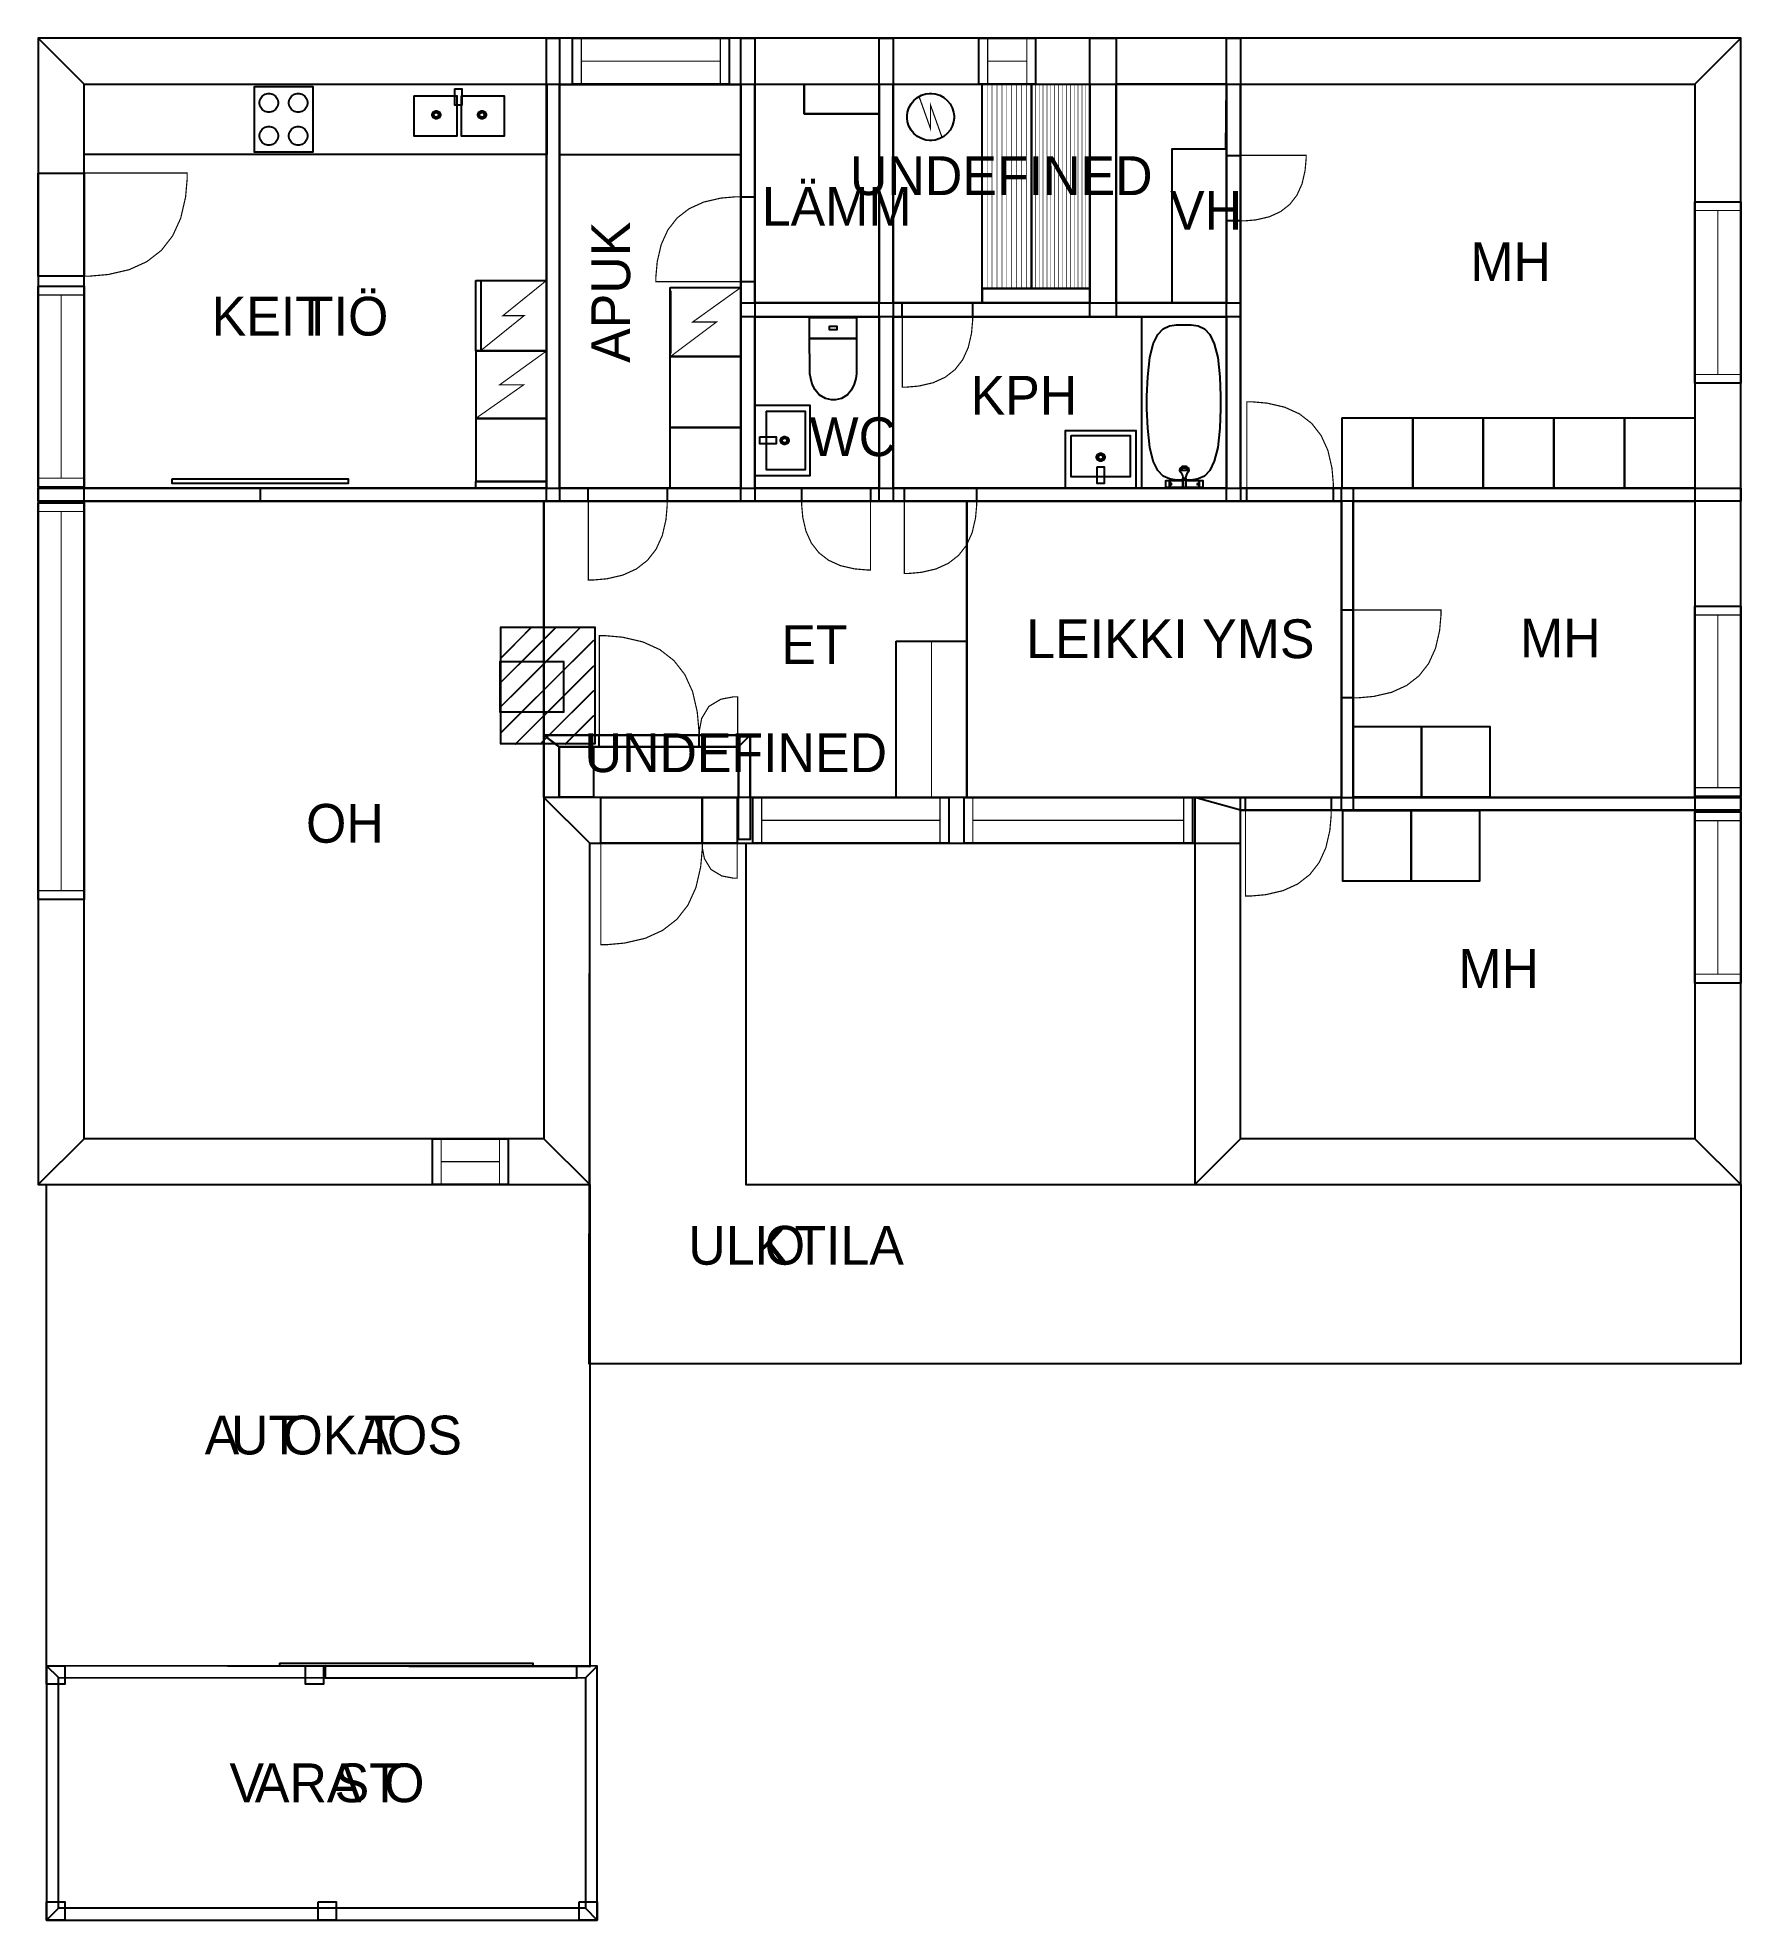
# Model space of a CAD drawing. Extents: x 1.1 to 16.2, y 0 to 16.7.
import ezdxf

# ---------------------------------------------------------------- set-up
doc = ezdxf.new("R2010")
doc.units = 0
doc.layers.get('0').update_dxf_attribs({"linetype": 'CONTINUOUS'})

msp = doc.modelspace()

# ---------------------------------------------------------------- texts
at = {"color": 0}
for s, p in [('UNDEFINED', (8.25717, 15.2993)), ('LÄMM', (7.47558, 15.0276)), ('VH', (11.0936, 14.9921)), ('MH', (13.7542, 14.5372)), ('KEIT', (2.6004, 14.0542)), ('TIÖ', (3.40068, 14.0542)), ('KPH', (9.32619, 13.3535)), ('WC', (7.89965, 12.9858)), ('LEIKKI YMS', (9.81918, 11.1955)), ('MH', (14.1949, 11.2028)), ('ET', (7.64892, 11.1438)), ('UNDEFINED', (5.90472, 10.185)), ('OH', (3.43683, 9.5596)), ('MH', (13.6489, 8.27299)), ('ULK', (6.82447, 5.82011)), ('O', (7.50207, 5.82011)), ('TILA', (7.76439, 5.82011)), ('A', (2.53917, 4.13847)), ('UT', (2.77243, 4.13847)), ('OKA', (3.22756, 4.13847)), ('T', (3.95097, 4.13847)), ('OS', (4.15453, 4.13847)), ('V', (2.75849, 1.05641)), ('ARA', (2.9835, 1.05641)), ('ST', (3.69071, 1.05641)), ('O', (4.12889, 1.05641))]:
    msp.add_text(s, height=0.34375, dxfattribs=at).set_placement(p)
msp.add_text('APUK', height=0.34375, rotation=90, dxfattribs=at).set_placement((6.30925, 13.8123))

# ---------------------------------------------------------------- linework, layer by layer
at = {"color": 0}
for points, const_width in [([(1.47032, 16.2829), (15.7449, 16.2829), (16.1511, 16.6892), (1.06407, 16.6892), (1.47032, 16.2829)], 0.00208), ([(1.47032, 6.93664), (1.47032, 16.2829), (1.06407, 16.6892), (1.06407, 6.53039), (1.47032, 6.93664)], 0.00208), ([(5.56928, 16.6892), (5.68386, 16.6892), (5.68386, 12.5866), (5.56928, 12.5866), (5.56928, 16.6892)], 0.00208), ([(5.79844, 16.6892), (7.18625, 16.6892), (7.18625, 16.2829), (5.79844, 16.2829), (5.79844, 16.6892)], 0.01042), ([(5.79844, 16.6892), (7.18625, 16.6892), (7.18625, 16.2829), (5.79844, 16.2829), (5.79844, 16.6892)], 0.01042), ([(7.29021, 16.6892), (7.41521, 16.6892), (7.41521, 12.5866), (7.29021, 12.5866), (7.29021, 16.6892)], 0.00208), ([(8.51594, 16.6892), (8.64094, 16.6892), (8.64094, 12.5866), (8.51594, 12.5866), (8.51594, 16.6892)], 0.00208), ([(9.40001, 16.6892), (9.9024, 16.6892), (9.9024, 16.2829), (9.40001, 16.2829), (9.40001, 16.6892)], 0.01042), ([(9.40001, 16.6892), (9.9024, 16.6892), (9.9024, 16.2829), (9.40001, 16.2829), (9.40001, 16.6892)], 0.01042), ([(10.3821, 16.6892), (10.6164, 16.6892), (10.6164, 14.22), (10.3821, 14.22), (10.3821, 16.6892)], 0.00208), ([(11.5934, 16.6892), (11.7184, 16.6892), (11.7184, 12.5866), (11.5934, 12.5866), (11.5934, 16.6892)], 0.00208), ([(15.7449, 16.2829), (15.7449, 6.93664), (16.1511, 6.53039), (16.1511, 16.6892), (15.7449, 16.2829)], 0.00208), ([(1.47037, 16.2828), (5.57232, 16.2828), (5.57232, 15.6578), (1.47037, 15.6578), (1.47037, 16.2828)], 0.01042), ([(2.97954, 16.2619), (3.4974, 16.2619), (3.4974, 15.6786), (2.97954, 15.6786), (2.97954, 16.2619)], 0.01042), ([(3.19069, 16.1161), (3.19069, 16.1079), (3.18414, 16.0836), (3.16629, 16.0571), (3.13976, 16.0393), (3.11546, 16.0328), (3.10736, 16.0328), (3.09924, 16.0328), (3.07488, 16.0393), (3.04839, 16.0571), (3.03054, 16.0836), (3.02403, 16.1079), (3.02403, 16.1161), (3.02403, 16.1242), (3.03054, 16.1485), (3.04839, 16.175), (3.07488, 16.1929), (3.09924, 16.1994), (3.10736, 16.1994), (3.11546, 16.1994), (3.13976, 16.1929), (3.16629, 16.175), (3.18414, 16.1485), (3.19069, 16.1242), (3.19069, 16.1161)], 0.01042), ([(3.45074, 16.1161), (3.45074, 16.1079), (3.44417, 16.0836), (3.42632, 16.0571), (3.39979, 16.0393), (3.37549, 16.0328), (3.3674, 16.0328), (3.35926, 16.0328), (3.33496, 16.0393), (3.30849, 16.0571), (3.29058, 16.0836), (3.28407, 16.1079), (3.28407, 16.1161), (3.28407, 16.1242), (3.29058, 16.1485), (3.30849, 16.175), (3.33496, 16.1929), (3.35926, 16.1994), (3.3674, 16.1994), (3.37549, 16.1994), (3.39979, 16.1929), (3.42632, 16.175), (3.44417, 16.1485), (3.45074, 16.1242), (3.45074, 16.1161)], 0.01042), ([(4.39578, 16.1796), (4.77419, 16.1796), (4.77419, 15.8221), (4.39578, 15.8221), (4.39578, 16.1796)], 0.01042), ([(4.75435, 16.2415), (4.81685, 16.2415), (4.81685, 16.0957), (4.75435, 16.0957), (4.75435, 16.2415)], 0.01042), ([(5.68392, 16.2803), (7.2889, 16.2803), (7.2889, 15.6553), (5.68392, 15.6553), (5.68392, 16.2803)], 0.01042), ([(7.85086, 16.2829), (8.51594, 16.2829), (8.51594, 16.0181), (7.85086, 16.0181), (7.85086, 16.2829)], 0.00208), ([(8.9714, 16.1997), (8.98188, 16.1997), (9.01335, 16.1954), (9.05246, 16.1833), (9.08789, 16.1642), (9.11871, 16.1386), (9.14415, 16.1079), (9.16336, 16.0724), (9.17546, 16.0333), (9.17974, 16.0018), (9.17974, 15.9914), (9.17974, 15.9808), (9.17546, 15.9494), (9.16336, 15.9103), (9.14415, 15.8749), (9.11871, 15.844), (9.08789, 15.8186), (9.05246, 15.7993), (9.01335, 15.7872), (8.98188, 15.7831), (8.9714, 15.7831), (8.96089, 15.7831), (8.92942, 15.7872), (8.89031, 15.7993), (8.85488, 15.8186), (8.82406, 15.844), (8.79861, 15.8749), (8.7794, 15.9103), (8.76731, 15.9494), (8.76307, 15.9808), (8.76307, 15.9914), (8.76307, 16.0018), (8.76731, 16.0333), (8.7794, 16.0724), (8.79861, 16.1079), (8.82406, 16.1386), (8.85488, 16.1642), (8.89031, 16.1833), (8.92942, 16.1954), (8.96089, 16.1997), (8.9714, 16.1997)], 0.01042), ([(9.42985, 16.2813), (9.42985, 14.47), (9.86475, 14.47), (9.86475, 16.2813), (9.42985, 16.2813)], 0.01042), ([(9.86475, 16.2828), (9.86475, 14.47), (10.3817, 14.47), (10.3817, 16.2828), (9.86475, 16.2828)], 0.01042), ([(11.5934, 16.2828), (10.6159, 16.2828), (10.6164, 14.346), (11.1129, 14.346), (11.1129, 15.709), (11.5884, 15.709), (11.5934, 16.2828)], 0.01042), ([(4.6275, 16.01), (4.6275, 16.0036), (4.61681, 15.9843), (4.59744, 15.9736), (4.59104, 15.9736), (4.58458, 15.9736), (4.56521, 15.9843), (4.55458, 16.0036), (4.55458, 16.01), (4.55458, 16.0165), (4.56521, 16.0358), (4.58458, 16.0465), (4.59104, 16.0465), (4.59744, 16.0465), (4.61681, 16.0358), (4.6275, 16.0165), (4.6275, 16.01)], 0.00833), ([(4.61187, 16.01), (4.61187, 16.0064), (4.60574, 15.9953), (4.59467, 15.9892), (4.59104, 15.9892), (4.58735, 15.9892), (4.57628, 15.9953), (4.57021, 16.0064), (4.57021, 16.01), (4.57021, 16.0137), (4.57628, 16.0249), (4.58735, 16.0308), (4.59104, 16.0308), (4.59467, 16.0308), (4.60574, 16.0249), (4.61187, 16.0137), (4.61187, 16.01)], 0.00833), ([(4.81413, 16.1786), (5.19254, 16.1786), (5.19254, 15.8213), (4.81413, 15.8213), (4.81413, 16.1786)], 0.01042), ([(5.03244, 16.01), (5.03244, 16.0036), (5.02175, 15.9843), (5.00239, 15.9736), (4.99599, 15.9736), (4.98953, 15.9736), (4.97017, 15.9843), (4.95953, 16.0036), (4.95953, 16.01), (4.95953, 16.0165), (4.97017, 16.0358), (4.98953, 16.0465), (4.99599, 16.0465), (5.00239, 16.0465), (5.02175, 16.0358), (5.03244, 16.0165), (5.03244, 16.01)], 0.00833), ([(5.01682, 16.01), (5.01682, 16.0064), (5.01069, 15.9953), (4.99962, 15.9892), (4.99599, 15.9892), (4.99229, 15.9892), (4.98122, 15.9953), (4.97515, 16.0064), (4.97515, 16.01), (4.97515, 16.0137), (4.98122, 16.0249), (4.99229, 16.0308), (4.99599, 16.0308), (4.99962, 16.0308), (5.01069, 16.0249), (5.01682, 16.0137), (5.01682, 16.01)], 0.00833), ([(3.19069, 15.8244), (3.19069, 15.8163), (3.18414, 15.7919), (3.16629, 15.7654), (3.13976, 15.7476), (3.11546, 15.7411), (3.10736, 15.7411), (3.09924, 15.7411), (3.07488, 15.7476), (3.04839, 15.7654), (3.03054, 15.7919), (3.02403, 15.8163), (3.02403, 15.8244), (3.02403, 15.8325), (3.03054, 15.8568), (3.04839, 15.8833), (3.07488, 15.9013), (3.09924, 15.9078), (3.10736, 15.9078), (3.11546, 15.9078), (3.13976, 15.9013), (3.16629, 15.8833), (3.18414, 15.8568), (3.19069, 15.8325), (3.19069, 15.8244)], 0.01042), ([(3.45074, 15.8244), (3.45074, 15.8163), (3.44417, 15.7919), (3.42632, 15.7654), (3.39979, 15.7476), (3.37549, 15.7411), (3.3674, 15.7411), (3.35926, 15.7411), (3.33496, 15.7476), (3.30849, 15.7654), (3.29058, 15.7919), (3.28407, 15.8163), (3.28407, 15.8244), (3.28407, 15.8325), (3.29058, 15.8568), (3.30849, 15.8833), (3.33496, 15.9013), (3.35926, 15.9078), (3.3674, 15.9078), (3.37549, 15.9078), (3.39979, 15.9013), (3.42632, 15.8833), (3.44417, 15.8568), (3.45074, 15.8325), (3.45074, 15.8244)], 0.01042), ([(11.5934, 15.6513), (11.7184, 15.6513), (11.7184, 15.0704), (11.5934, 15.0704), (11.5934, 15.6513)], 0.01042), ([(11.5934, 15.6513), (11.7184, 15.6513), (11.7184, 15.0704), (11.5934, 15.0704), (11.5934, 15.6513)], 0.01042), ([(11.7184, 15.0704), (11.7524, 15.0704), (11.8545, 15.0794), (11.9725, 15.1067), (12.0724, 15.1521), (12.154, 15.2156), (12.2176, 15.2974), (12.2629, 15.3971), (12.2902, 15.5151), (12.2993, 15.6172), (12.2993, 15.6513), (11.7184, 15.6513), (11.7184, 15.0704)], 0.01042), ([(1.06407, 15.4946), (1.47032, 15.4946), (1.47032, 14.5811), (1.06407, 14.5811), (1.06407, 15.4946)], 0.01042), ([(1.06407, 15.4946), (1.47032, 15.4946), (1.47032, 14.5811), (1.06407, 14.5811), (1.06407, 15.4946)], 0.01042), ([(1.47032, 14.5811), (1.52382, 14.5811), (1.6844, 14.5954), (1.86996, 14.6382), (2.02696, 14.7096), (2.15543, 14.8096), (2.25537, 14.9381), (2.32671, 15.095), (2.36951, 15.2806), (2.38385, 15.4411), (2.38385, 15.4946), (1.47032, 15.4946), (1.47032, 14.5811)], 0.01042), ([(7.29021, 15.2842), (7.2461, 15.2842), (7.11376, 15.2725), (6.96083, 15.2372), (6.83143, 15.1783), (6.72558, 15.0961), (6.64324, 14.9901), (6.58442, 14.8608), (6.5491, 14.7079), (6.53738, 14.5756), (6.53738, 14.5314), (7.29021, 14.5314), (7.29021, 15.2842)], 0.01042), ([(7.29021, 15.2842), (7.41521, 15.2842), (7.41521, 14.5314), (7.29021, 14.5314), (7.29021, 15.2842)], 0.01042), ([(7.29021, 15.2842), (7.41521, 15.2842), (7.41521, 14.5314), (7.29021, 14.5314), (7.29021, 15.2842)], 0.01042), ([(15.7449, 15.2403), (16.1511, 15.2403), (16.1511, 13.6311), (15.7449, 13.6311), (15.7449, 15.2403)], 0.01042), ([(15.7449, 15.2403), (16.1511, 15.2403), (16.1511, 13.6311), (15.7449, 13.6311), (15.7449, 15.2403)], 0.01042), ([(4.94314, 14.5429), (4.94314, 13.9179), (5.56814, 13.9179), (5.56814, 14.5429), (4.94314, 14.5429)], 0.01042), ([(4.94314, 14.5429), (4.94314, 13.9179), (4.98481, 13.9179), (4.98481, 14.5429), (4.94314, 14.5429)], 0.01042), ([(1.06407, 14.4914), (1.47032, 14.4914), (1.47032, 12.712), (1.06407, 12.712), (1.06407, 14.4914)], 0.01042), ([(1.06407, 14.4914), (1.47032, 14.4914), (1.47032, 12.712), (1.06407, 12.712), (1.06407, 14.4914)], 0.01042), ([(6.66515, 14.4801), (6.66515, 13.8675), (7.29015, 13.8675), (7.29015, 14.4801), (6.66515, 14.4801)], 0.01021), ([(8.72125, 14.345), (9.34407, 14.345), (9.34407, 14.22), (8.72125, 14.22), (8.72125, 14.345)], 0.01042), ([(8.72125, 14.345), (9.34407, 14.345), (9.34407, 14.22), (8.72125, 14.22), (8.72125, 14.345)], 0.01042), ([(9.42876, 14.47), (10.3821, 14.47), (10.3821, 14.345), (9.42876, 14.345), (9.42876, 14.47)], 0.00208), ([(7.29021, 14.345), (11.7184, 14.345), (11.7184, 14.22), (7.29021, 14.22), (7.29021, 14.345)], 0.00208), ([(7.89996, 14.2147), (8.31651, 14.2147), (8.31651, 14.0275), (7.89996, 14.0275), (7.89996, 14.2147)], 0.01042), ([(9.34407, 14.22), (9.34407, 14.1835), (9.33431, 14.074), (9.30512, 13.9475), (9.25646, 13.8404), (9.18832, 13.7528), (9.10069, 13.6847), (8.99365, 13.636), (8.86714, 13.6068), (8.7576, 13.5971), (8.72114, 13.5971), (8.72114, 14.22), (9.34407, 14.22)], 0.01042), ([(10.8424, 14.22), (10.8424, 12.6994), (11.5918, 12.6994), (11.5918, 14.22), (10.8424, 14.22)], 0.00869), ([(8.31651, 13.7591), (8.31651, 13.7591), (8.31657, 13.7474), (8.31494, 13.7164), (8.30881, 13.6726), (8.29542, 13.6223), (8.27181, 13.5722), (8.23535, 13.5283), (8.18321, 13.4973), (8.13015, 13.4856), (8.11253, 13.4856), (8.09418, 13.4856), (8.03933, 13.4973), (7.98525, 13.5283), (7.94743, 13.5722), (7.92301, 13.6223), (7.90901, 13.6726), (7.90261, 13.7164), (7.90087, 13.7474), (7.90099, 13.7591), (7.90099, 13.7591), (7.8999, 14.0275), (8.31651, 14.0275), (8.31651, 13.7591)], 0.01042), ([(8.07508, 14.1369), (8.14133, 14.1369), (8.14133, 14.1053), (8.07508, 14.1053), (8.07508, 14.1369)], 0.01042), ([(11.2153, 12.7724), (11.1989, 12.7724), (11.1496, 12.7738), (11.0884, 12.7832), (11.0329, 12.8087), (10.9847, 12.8586), (10.9448, 12.9407), (10.9147, 13.0631), (10.8957, 13.2341), (10.8891, 13.4046), (10.8891, 13.4614), (10.8891, 13.5183), (10.8957, 13.6889), (10.9147, 13.8598), (10.9448, 13.9822), (10.9847, 14.0643), (11.0329, 14.1142), (11.0884, 14.1397), (11.1496, 14.1492), (11.1989, 14.1504), (11.2153, 14.1504), (11.2317, 14.1504), (11.281, 14.1492), (11.3422, 14.1397), (11.3976, 14.1142), (11.446, 14.0643), (11.4858, 13.9822), (11.5159, 13.8598), (11.5349, 13.6889), (11.5416, 13.5183), (11.5416, 13.4614), (11.5416, 13.4046), (11.5349, 13.2341), (11.5159, 13.0631), (11.4858, 12.9407), (11.446, 12.8586), (11.3976, 12.8087), (11.3422, 12.7832), (11.281, 12.7738), (11.2317, 12.7724), (11.2153, 12.7724)], 0.00869), ([(4.94331, 13.9179), (4.94331, 13.3204), (5.56831, 13.3204), (5.56831, 13.9179), (4.94331, 13.9179)], 0.00996), ([(6.66336, 13.8675), (6.66336, 13.2395), (7.28836, 13.2395), (7.28836, 13.8675), (6.66336, 13.8675)], 0.01042), ([(7.41743, 13.4372), (7.41743, 12.8122), (7.90289, 12.8122), (7.90289, 13.4372), (7.41743, 13.4372)], 0.01042), ([(7.5185, 13.3851), (7.5185, 12.8643), (7.86003, 12.8643), (7.86003, 13.3851), (7.5185, 13.3851)], 0.01042), ([(12.5403, 12.7012), (12.5403, 12.7462), (12.5283, 12.8808), (12.4924, 13.0365), (12.4325, 13.1682), (12.3487, 13.2759), (12.241, 13.3597), (12.1093, 13.4196), (11.9536, 13.4555), (11.819, 13.4674), (11.7741, 13.4674), (11.7741, 12.7012), (12.5403, 12.7012)], 0.01042), ([(4.94336, 13.3204), (4.94336, 12.7618), (5.56836, 12.7618), (5.56836, 13.3204), (4.94336, 13.3204)], 0.01042), ([(6.66336, 13.2395), (6.66336, 12.7012), (7.28836, 12.7012), (7.28836, 13.2395), (6.66336, 13.2395)], 0.01042), ([(10.1663, 13.2137), (10.7913, 13.2137), (10.7913, 12.7012), (10.1663, 12.7012), (10.1663, 13.2137)], 0.01042), ([(12.6198, 13.3262), (13.2448, 13.3262), (13.2448, 12.7012), (12.6198, 12.7012), (12.6198, 13.3262)], 0.01042), ([(13.2448, 13.3262), (13.8698, 13.3262), (13.8698, 12.7012), (13.2448, 12.7012), (13.2448, 13.3262)], 0.01042), ([(13.8698, 13.3262), (14.4949, 13.3262), (14.4949, 12.7012), (13.8698, 12.7012), (13.8698, 13.3262)], 0.01042), ([(14.4949, 13.3262), (15.1199, 13.3262), (15.1199, 12.7012), (14.4949, 12.7012), (14.4949, 13.3262)], 0.01042), ([(15.1199, 13.3262), (15.7449, 13.3262), (15.7449, 12.7012), (15.1199, 12.7012), (15.1199, 13.3262)], 0.01042), ([(7.45785, 13.1559), (7.45785, 13.0934), (7.60368, 13.0934), (7.60368, 13.1559), (7.45785, 13.1559)], 0.01042), ([(7.67796, 13.1611), (7.68435, 13.1611), (7.70372, 13.1505), (7.71442, 13.1311), (7.71442, 13.1247), (7.71442, 13.1183), (7.70372, 13.0989), (7.68435, 13.0882), (7.67796, 13.0882), (7.6715, 13.0882), (7.65213, 13.0989), (7.6415, 13.1183), (7.6415, 13.1247), (7.6415, 13.1311), (7.65213, 13.1505), (7.6715, 13.1611), (7.67796, 13.1611)], 0.00833), ([(7.67796, 13.1455), (7.68158, 13.1455), (7.69265, 13.1394), (7.69879, 13.1284), (7.69879, 13.1247), (7.69879, 13.121), (7.69265, 13.11), (7.68158, 13.1038), (7.67796, 13.1038), (7.67426, 13.1038), (7.66319, 13.11), (7.65712, 13.121), (7.65712, 13.1247), (7.65712, 13.1284), (7.66319, 13.1394), (7.67426, 13.1455), (7.67796, 13.1455)], 0.00833), ([(10.2184, 13.1685), (10.7393, 13.1685), (10.7393, 12.8022), (10.2184, 12.8022), (10.2184, 13.1685)], 0.01042), ([(10.4424, 12.9762), (10.4424, 12.9827), (10.453, 13.0021), (10.4724, 13.0127), (10.4788, 13.0127), (10.4852, 13.0127), (10.5046, 13.0021), (10.5153, 12.9827), (10.5153, 12.9762), (10.5153, 12.9698), (10.5046, 12.9505), (10.4852, 12.9398), (10.4788, 12.9398), (10.4724, 12.9398), (10.453, 12.9505), (10.4424, 12.9698), (10.4424, 12.9762)], 0.00833), ([(10.4476, 12.8897), (10.5101, 12.8897), (10.5101, 12.7439), (10.4476, 12.7439), (10.4476, 12.8897)], 0.01042), ([(10.458, 12.9762), (10.458, 12.9799), (10.4641, 12.991), (10.4752, 12.9971), (10.4788, 12.9971), (10.4825, 12.9971), (10.4935, 12.991), (10.4997, 12.9799), (10.4997, 12.9762), (10.4997, 12.9726), (10.4935, 12.9615), (10.4825, 12.9554), (10.4788, 12.9554), (10.4752, 12.9554), (10.4641, 12.9615), (10.458, 12.9726), (10.458, 12.9762)], 0.00833), ([(1.06407, 12.7012), (16.1511, 12.7012), (16.1511, 12.5866), (1.06407, 12.5866), (1.06407, 12.7012)], 0.00208), ([(1.47146, 12.7012), (3.03125, 12.7012), (3.03125, 12.5866), (1.47146, 12.5866), (1.47146, 12.7012)], 0.01042), ([(2.25136, 12.7846), (3.81114, 12.7846), (3.81114, 12.7429), (2.25136, 12.7429), (2.25136, 12.7846)], 0.01042), ([(4.94282, 12.7618), (4.94282, 12.7028), (5.56782, 12.7028), (5.56782, 12.7618), (4.94282, 12.7618)], 0.00589), ([(5.93842, 12.7012), (6.63747, 12.7012), (6.63747, 12.5866), (5.93842, 12.5866), (5.93842, 12.7012)], 0.01042), ([(5.93842, 12.7012), (6.63747, 12.7012), (6.63747, 12.5866), (5.93842, 12.5866), (5.93842, 12.7012)], 0.01042), ([(7.82949, 12.7012), (8.43886, 12.7012), (8.43886, 12.5866), (7.82949, 12.5866), (7.82949, 12.7012)], 0.01042), ([(7.82949, 12.7012), (8.43886, 12.7012), (8.43886, 12.5866), (7.82949, 12.5866), (7.82949, 12.7012)], 0.01042), ([(8.73915, 12.7012), (9.37989, 12.7012), (9.37989, 12.5866), (8.73915, 12.5866), (8.73915, 12.7012)], 0.01042), ([(8.73915, 12.7012), (9.37989, 12.7012), (9.37989, 12.5866), (8.73915, 12.5866), (8.73915, 12.7012)], 0.01042), ([(11.0553, 12.7699), (11.0907, 12.7699), (11.0907, 12.7064), (11.0553, 12.7064), (11.0553, 12.7699)], 0.01042), ([(11.0907, 12.7387), (11.0939, 12.7375), (11.1036, 12.7336), (11.1063, 12.7324), (11.1063, 12.7324), (11.1063, 12.7339), (11.1063, 12.7382), (11.1063, 12.7425), (11.1063, 12.7439), (11.1063, 12.7439), (11.1039, 12.7432), (11.094, 12.7399), (11.0907, 12.7387)], 0.01042), ([(11.0897, 12.7699), (11.2064, 12.7699), (11.2064, 12.7064), (11.0897, 12.7064), (11.0897, 12.7699)], 0.01042), ([(11.2345, 12.7064), (11.2064, 12.7064), (11.2064, 12.7897), (11.2134, 12.7897), (11.2292, 12.7897), (11.2345, 12.7897), (11.2345, 12.7689), (11.2345, 12.722), (11.2345, 12.7064)], 0.01042), ([(11.2345, 12.7699), (11.3511, 12.7699), (11.3511, 12.7064), (11.2345, 12.7064), (11.2345, 12.7699)], 0.01042), ([(11.3511, 12.7387), (11.3479, 12.7375), (11.3382, 12.7336), (11.3355, 12.7324), (11.3355, 12.7324), (11.3355, 12.7339), (11.3355, 12.7382), (11.3355, 12.7425), (11.3355, 12.7439), (11.3355, 12.7439), (11.3378, 12.7432), (11.3478, 12.7399), (11.3511, 12.7387)], 0.01042), ([(11.3511, 12.7699), (11.3845, 12.7699), (11.3845, 12.7064), (11.3511, 12.7064), (11.3511, 12.7699)], 0.01042), ([(11.7741, 12.7012), (12.5403, 12.7012), (12.5403, 12.5866), (11.7741, 12.5866), (11.7741, 12.7012)], 0.01042), ([(11.7741, 12.7012), (12.5403, 12.7012), (12.5403, 12.5866), (11.7741, 12.5866), (11.7741, 12.7012)], 0.01042), ([(12.612, 12.7012), (12.7162, 12.7012), (12.7162, 9.84706), (12.612, 9.84706), (12.612, 12.7012)], 0.00208), ([(1.06407, 12.5729), (1.47032, 12.5729), (1.47032, 9.05664), (1.06407, 9.05664), (1.06407, 12.5729)], 0.01042), ([(1.06407, 12.5729), (1.47032, 12.5729), (1.47032, 9.05664), (1.06407, 9.05664), (1.06407, 12.5729)], 0.01042), ([(6.63747, 12.5866), (6.63747, 12.5457), (6.62651, 12.4228), (6.59375, 12.2808), (6.53917, 12.1607), (6.46268, 12.0624), (6.36436, 11.9859), (6.24425, 11.9313), (6.10221, 11.8985), (5.97933, 11.8876), (5.93842, 11.8876), (5.93842, 12.5866), (6.63747, 12.5866)], 0.01042), ([(7.82949, 12.5866), (7.82949, 12.5509), (7.83897, 12.4438), (7.86757, 12.32), (7.91515, 12.2153), (7.98182, 12.1296), (8.06749, 12.063), (8.17225, 12.0153), (8.29601, 11.9868), (8.4031, 11.9773), (8.43886, 11.9773), (8.43886, 12.5866), (7.82949, 12.5866)], 0.01042), ([(9.37989, 12.5866), (9.37989, 12.5491), (9.36985, 12.4365), (9.33979, 12.3063), (9.28976, 12.1961), (9.21967, 12.106), (9.12956, 12.0359), (9.01938, 11.9859), (8.88921, 11.9558), (8.77658, 11.9458), (8.73904, 11.9458), (8.73904, 12.5866), (9.37989, 12.5866)], 0.01042), ([(12.612, 11.6224), (12.7162, 11.6224), (12.7162, 10.8439), (12.612, 10.8439), (12.612, 11.6224)], 0.01042), ([(12.612, 11.6224), (12.7162, 11.6224), (12.7162, 10.8439), (12.612, 10.8439), (12.612, 11.6224)], 0.01042), ([(12.7162, 10.8439), (12.7617, 10.8439), (12.8986, 10.8561), (13.0568, 10.8926), (13.1905, 10.9534), (13.3, 11.0386), (13.3852, 11.1481), (13.446, 11.2819), (13.4825, 11.44), (13.4947, 11.5769), (13.4947, 11.6224), (12.7162, 11.6224), (12.7162, 10.8439)], 0.01042), ([(15.7449, 11.6557), (16.1511, 11.6557), (16.1511, 9.96983), (15.7449, 9.96983), (15.7449, 11.6557)], 0.01042), ([(15.7449, 11.6557), (16.1511, 11.6557), (16.1511, 9.96983), (15.7449, 9.96983), (15.7449, 11.6557)], 0.01042), ([(5.16422, 11.4711), (5.16422, 10.436), (5.99571, 10.436), (5.99571, 11.4711), (5.16422, 11.4711)], 0.0138), ([(6.91769, 10.5126), (6.91769, 10.5643), (6.90386, 10.7193), (6.86253, 10.8985), (6.79362, 11.0502), (6.69715, 11.1742), (6.57308, 11.2707), (6.42144, 11.3396), (6.24224, 11.381), (6.08718, 11.3948), (6.03554, 11.3948), (6.03554, 10.5126), (6.91769, 10.5126)], 0.01042), ([(8.66732, 11.3449), (8.66732, 9.96164), (9.29232, 9.96164), (9.29232, 11.3449), (8.66732, 11.3449)], 0.01042), ([(5.15733, 11.1668), (5.15733, 10.7172), (5.71967, 10.7172), (5.71967, 11.1668), (5.15733, 11.1668)], 0.0138), ([(6.92199, 10.5126), (6.92199, 10.5498), (6.94319, 10.6613), (7.00694, 10.7676), (7.11322, 10.8314), (7.22478, 10.8526), (7.26199, 10.8526), (7.26199, 10.5126), (6.92199, 10.5126)], 0.01042), ([(5.54585, 10.5126), (7.37386, 10.5126), (7.26969, 10.4084), (5.68126, 10.4084), (5.54585, 10.5126)], 0.00208), ([(5.54585, 9.96164), (5.54585, 10.5126), (5.68126, 10.4084), (5.68126, 9.96164), (5.54585, 9.96164)], 0.00208), ([(6.03554, 10.5126), (6.91769, 10.5126), (6.91769, 10.4084), (6.03554, 10.4084), (6.03554, 10.5126)], 0.01042), ([(6.03554, 10.5126), (6.91769, 10.5126), (6.91769, 10.4084), (6.03554, 10.4084), (6.03554, 10.5126)], 0.01042), ([(6.92199, 10.5126), (7.26199, 10.5126), (7.26199, 10.4084), (6.92199, 10.4084), (6.92199, 10.5126)], 0.01042), ([(6.92199, 10.5126), (7.26199, 10.5126), (7.26199, 10.4084), (6.92199, 10.4084), (6.92199, 10.5126)], 0.01042), ([(7.37386, 10.5126), (7.37386, 9.58746), (7.26969, 9.58746), (7.26969, 10.4084), (7.37386, 10.5126)], 0.00208), ([(12.7162, 10.5884), (13.3221, 10.5884), (13.3221, 9.96337), (12.7162, 9.96337), (12.7162, 10.5884)], 0.01042), ([(13.3221, 10.5884), (13.9281, 10.5884), (13.9281, 9.96337), (13.3221, 9.96337), (13.3221, 10.5884)], 0.01042), ([(5.68246, 10.4084), (5.68246, 9.96376), (5.98351, 9.96376), (5.98351, 10.4084), (5.68246, 10.4084)], 0.01042), ([(11.7184, 9.96164), (5.54585, 9.96164), (5.9521, 9.55539), (11.7184, 9.55539), (11.7184, 9.96164)], 0.00208), ([(5.54585, 9.96164), (5.54585, 6.93664), (5.9521, 6.53039), (5.9521, 9.55539), (5.54585, 9.96164)], 0.00208), ([(6.04915, 9.96164), (6.94835, 9.96164), (6.94835, 9.55539), (6.04915, 9.55539), (6.04915, 9.96164)], 0.01042), ([(6.04915, 9.96164), (6.94835, 9.96164), (6.94835, 9.55539), (6.04915, 9.55539), (6.04915, 9.96164)], 0.01042), ([(6.94781, 9.96164), (7.2576, 9.96164), (7.2576, 9.55539), (6.94781, 9.55539), (6.94781, 9.96164)], 0.01042), ([(6.94781, 9.96164), (7.2576, 9.96164), (7.2576, 9.55539), (6.94781, 9.55539), (6.94781, 9.96164)], 0.01042), ([(7.39665, 9.96164), (9.13314, 9.96164), (9.13314, 9.55539), (7.39665, 9.55539), (7.39665, 9.96164)], 0.01042), ([(7.39665, 9.96164), (9.13314, 9.96164), (9.13314, 9.55539), (7.39665, 9.55539), (7.39665, 9.96164)], 0.01042), ([(9.26812, 9.96164), (11.2924, 9.96164), (11.2924, 9.55539), (9.26812, 9.55539), (9.26812, 9.96164)], 0.01042), ([(9.26812, 9.96164), (11.2924, 9.96164), (11.2924, 9.55539), (9.26812, 9.55539), (9.26812, 9.96164)], 0.01042), ([(11.3122, 9.96164), (16.1511, 9.96164), (16.1511, 9.84706), (11.7184, 9.84706), (11.3122, 9.96164)], 0.00208), ([(11.7184, 6.93664), (11.7184, 9.84706), (11.3122, 9.96164), (11.3122, 6.53039), (11.7184, 6.93664)], 0.00208), ([(11.7618, 9.96164), (12.5217, 9.96164), (12.5217, 9.84706), (11.7618, 9.84706), (11.7618, 9.96164)], 0.01042), ([(11.7618, 9.96164), (12.5217, 9.96164), (12.5217, 9.84706), (11.7618, 9.84706), (11.7618, 9.96164)], 0.01042), ([(12.5217, 9.84706), (12.5217, 9.80257), (12.5099, 9.66894), (12.4742, 9.5146), (12.4149, 9.38396), (12.3318, 9.27707), (12.2249, 9.19396), (12.0942, 9.13456), (11.9399, 9.0989), (11.8063, 9.08703), (11.7618, 9.08703), (11.7618, 9.84706), (12.5217, 9.84706)], 0.01042), ([(12.6237, 9.84521), (13.2297, 9.84521), (13.2297, 9.22021), (12.6237, 9.22021), (12.6237, 9.84521)], 0.01042), ([(13.2297, 9.84521), (13.8356, 9.84521), (13.8356, 9.22021), (13.2297, 9.22021), (13.2297, 9.84521)], 0.01042), ([(15.7449, 9.83361), (16.1511, 9.83361), (16.1511, 8.31619), (15.7449, 8.31619), (15.7449, 9.83361)], 0.01042), ([(15.7449, 9.83361), (16.1511, 9.83361), (16.1511, 8.31619), (15.7449, 8.31619), (15.7449, 9.83361)], 0.01042), ([(5.9521, 9.55539), (7.33399, 9.55539), (7.33399, 6.52935), (11.3122, 6.53039), (16.1511, 6.53039), (16.1511, 4.94151), (5.94586, 4.94151), (5.9521, 9.55539)], 0.00208), ([(6.94835, 9.55539), (6.94835, 9.50271), (6.93431, 9.34467), (6.89214, 9.162), (6.82189, 9.00743), (6.72353, 8.88097), (6.59706, 8.78261), (6.44249, 8.71235), (6.25982, 8.67019), (6.10172, 8.65608), (6.04904, 8.65608), (6.04904, 9.55539), (6.94835, 9.55539)], 0.01042), ([(6.94781, 9.55539), (6.94781, 9.52154), (6.96712, 9.41986), (7.02522, 9.32308), (7.12201, 9.26497), (7.22368, 9.24561), (7.2576, 9.24561), (7.2576, 9.55539), (6.94781, 9.55539)], 0.01042), ([(5.54585, 6.93664), (1.47032, 6.93664), (1.06407, 6.53039), (5.9521, 6.53039), (5.54585, 6.93664)], 0.00208), ([(4.55647, 6.93664), (5.22982, 6.93664), (5.22982, 6.53039), (4.55647, 6.53039), (4.55647, 6.93664)], 0.01042), ([(4.55647, 6.93664), (5.22982, 6.93664), (5.22982, 6.53039), (4.55647, 6.53039), (4.55647, 6.93664)], 0.01042), ([(15.7449, 6.93664), (11.7184, 6.93664), (11.3122, 6.53039), (16.1511, 6.53039), (15.7449, 6.93664)], 0.00208), ([(6.01742, 2.26226), (1.13856, 2.2654), (1.24273, 2.16114), (5.91325, 2.15821), (6.01742, 2.26226)], 0.00208), ([(1.13856, 2.2654), (1.13856, 0.01194), (1.24273, 0.1161), (1.24273, 2.16114), (1.13856, 2.2654)], 0.00208), ([(3.20486, 2.28939), (3.20486, 2.26335), (5.44726, 2.26335), (5.44726, 2.28939), (3.20486, 2.28939)], 0.01042), ([(3.20486, 2.28939), (3.20486, 2.26335), (5.44726, 2.26335), (5.44726, 2.28939), (3.20486, 2.28939)], 0.01042), ([(5.8355, 2.26238), (3.6071, 2.26383), (3.6071, 2.15967), (5.83539, 2.15821), (5.8355, 2.26238)], 0.01042), ([(6.01742, 0.01194), (6.01742, 2.26226), (5.91325, 2.15821), (5.91325, 0.1161), (6.01742, 0.01194)], 0.00208), ([(1.13856, 0.01194), (6.01742, 0.01194), (5.91325, 0.1161), (1.24273, 0.1161), (1.13856, 0.01194)], 0.00208)]:
    msp.add_lwpolyline(points, close=True, dxfattribs=dict(at, const_width=const_width))
for points in [[(1.47032, 6.93664), (1.47032, 16.2829), (1.06407, 16.6892), (1.06407, 6.53039), (1.47032, 6.93664)], [(1.47032, 16.2829), (15.7449, 16.2829), (16.1511, 16.6892), (1.06407, 16.6892), (1.47032, 16.2829)], [(5.56928, 16.6892), (5.68386, 16.6892), (5.68386, 12.5866), (5.56928, 12.5866), (5.56928, 16.6892)], [(7.29021, 16.6892), (7.41521, 16.6892), (7.41521, 12.5866), (7.29021, 12.5866), (7.29021, 16.6892)], [(8.51594, 16.6892), (8.64094, 16.6892), (8.64094, 12.5866), (8.51594, 12.5866), (8.51594, 16.6892)], [(10.3821, 16.6892), (10.6164, 16.6892), (10.6164, 14.22), (10.3821, 14.22), (10.3821, 16.6892)], [(11.5934, 16.6892), (11.7184, 16.6892), (11.7184, 12.5866), (11.5934, 12.5866), (11.5934, 16.6892)], [(15.7449, 16.2829), (15.7449, 6.93664), (16.1511, 6.53039), (16.1511, 16.6892), (15.7449, 16.2829)], [(7.85086, 16.2829), (8.51594, 16.2829), (8.51594, 16.0181), (7.85086, 16.0181), (7.85086, 16.2829)], [(9.42876, 14.47), (10.3821, 14.47), (10.3821, 14.345), (9.42876, 14.345), (9.42876, 14.47)], [(7.29021, 14.345), (11.7184, 14.345), (11.7184, 14.22), (7.29021, 14.22), (7.29021, 14.345)], [(1.06407, 12.7012), (16.1511, 12.7012), (16.1511, 12.5866), (1.06407, 12.5866), (1.06407, 12.7012)], [(12.612, 12.7012), (12.7162, 12.7012), (12.7162, 9.84706), (12.612, 9.84706), (12.612, 12.7012)], [(5.54585, 9.96164), (5.54585, 10.5126), (5.68126, 10.4084), (5.68126, 9.96164), (5.54585, 9.96164)], [(5.54585, 10.5126), (7.37386, 10.5126), (7.26969, 10.4084), (5.68126, 10.4084), (5.54585, 10.5126)], [(7.37386, 10.5126), (7.37386, 9.58746), (7.26969, 9.58746), (7.26969, 10.4084), (7.37386, 10.5126)], [(5.54585, 9.96164), (5.54585, 6.93664), (5.9521, 6.53039), (5.9521, 9.55539), (5.54585, 9.96164)], [(11.7184, 9.96164), (5.54585, 9.96164), (5.9521, 9.55539), (11.7184, 9.55539), (11.7184, 9.96164)], [(11.7184, 6.93664), (11.7184, 9.84706), (11.3122, 9.96164), (11.3122, 6.53039), (11.7184, 6.93664)], [(11.3122, 9.96164), (16.1511, 9.96164), (16.1511, 9.84706), (11.7184, 9.84706), (11.3122, 9.96164)], [(5.54585, 6.93664), (1.47032, 6.93664), (1.06407, 6.53039), (5.9521, 6.53039), (5.54585, 6.93664)], [(15.7449, 6.93664), (11.7184, 6.93664), (11.3122, 6.53039), (16.1511, 6.53039), (15.7449, 6.93664)], [(1.13856, 2.2654), (1.13856, 0.01194), (1.24273, 0.1161), (1.24273, 2.16114), (1.13856, 2.2654)], [(6.01742, 2.26226), (1.13856, 2.2654), (1.24273, 2.16114), (5.91325, 2.15821), (6.01742, 2.26226)], [(1.13856, 2.2654), (1.29845, 2.2654), (1.29845, 2.10394), (1.13856, 2.10394), (1.13856, 2.2654)], [(3.43332, 2.26432), (3.59321, 2.26432), (3.59321, 2.10286), (3.43332, 2.10286), (3.43332, 2.26432)], [(6.01742, 0.01194), (6.01742, 2.26226), (5.91325, 2.15821), (5.91325, 0.1161), (6.01742, 0.01194)], [(1.13856, 0.17339), (1.29845, 0.17339), (1.29845, 0.01194), (1.13856, 0.01194), (1.13856, 0.17339)], [(3.54383, 0.17339), (3.70378, 0.17339), (3.70378, 0.01194), (3.54383, 0.01194), (3.54383, 0.17339)], [(5.85747, 0.17339), (6.01742, 0.17339), (6.01742, 0.01194), (5.85747, 0.01194), (5.85747, 0.17339)], [(1.13856, 0.01194), (6.01742, 0.01194), (5.91325, 0.1161), (1.24273, 0.1161), (1.13856, 0.01194)]]:
    msp.add_lwpolyline(points, close=True, dxfattribs=at)
at = {"color": 7}
for points in [[(5.79844, 16.6892), (7.18625, 16.6892), (7.18625, 16.2829), (5.79844, 16.2829), (5.79844, 16.6892)], [(5.79844, 16.6892), (7.18625, 16.6892), (7.18625, 16.2829), (5.79844, 16.2829), (5.79844, 16.6892)], [(9.40001, 16.6892), (9.9024, 16.6892), (9.9024, 16.2829), (9.40001, 16.2829), (9.40001, 16.6892)], [(9.40001, 16.6892), (9.9024, 16.6892), (9.9024, 16.2829), (9.40001, 16.2829), (9.40001, 16.6892)], [(1.47032, 16.2829), (5.56928, 16.2829), (5.56928, 12.7012), (1.47032, 12.7012), (1.47032, 16.2829)], [(1.47037, 16.2828), (5.57232, 16.2828), (5.57232, 15.6578), (1.47037, 15.6578), (1.47037, 16.2828)], [(2.97954, 16.2619), (3.4974, 16.2619), (3.4974, 15.6786), (2.97954, 15.6786), (2.97954, 16.2619)], [(3.19069, 16.1161), (3.19069, 16.1079), (3.18414, 16.0836), (3.16629, 16.0571), (3.13976, 16.0393), (3.11546, 16.0328), (3.10736, 16.0328), (3.09924, 16.0328), (3.07488, 16.0393), (3.04839, 16.0571), (3.03054, 16.0836), (3.02403, 16.1079), (3.02403, 16.1161), (3.02403, 16.1242), (3.03054, 16.1485), (3.04839, 16.175), (3.07488, 16.1929), (3.09924, 16.1994), (3.10736, 16.1994), (3.11546, 16.1994), (3.13976, 16.1929), (3.16629, 16.175), (3.18414, 16.1485), (3.19069, 16.1242), (3.19069, 16.1161)], [(3.45074, 16.1161), (3.45074, 16.1079), (3.44417, 16.0836), (3.42632, 16.0571), (3.39979, 16.0393), (3.37549, 16.0328), (3.3674, 16.0328), (3.35926, 16.0328), (3.33496, 16.0393), (3.30849, 16.0571), (3.29058, 16.0836), (3.28407, 16.1079), (3.28407, 16.1161), (3.28407, 16.1242), (3.29058, 16.1485), (3.30849, 16.175), (3.33496, 16.1929), (3.35926, 16.1994), (3.3674, 16.1994), (3.37549, 16.1994), (3.39979, 16.1929), (3.42632, 16.175), (3.44417, 16.1485), (3.45074, 16.1242), (3.45074, 16.1161)], [(4.75435, 16.2415), (4.81685, 16.2415), (4.81685, 16.0957), (4.75435, 16.0957), (4.75435, 16.2415)], [(5.68386, 16.2829), (7.29021, 16.2829), (7.29021, 12.7012), (5.68386, 12.7012), (5.68386, 16.2829)], [(5.68392, 16.2803), (7.2889, 16.2803), (7.2889, 15.6553), (5.68392, 15.6553), (5.68392, 16.2803)], [(7.85086, 16.0181), (8.51594, 16.0181), (8.51594, 14.345), (7.41521, 14.345), (7.41521, 16.2829), (7.85086, 16.2829), (7.85086, 16.0181)], [(10.3821, 14.47), (9.42876, 14.47), (9.42876, 14.345), (8.64094, 14.345), (8.64094, 16.2829), (10.3821, 16.2829), (10.3821, 14.47)], [(8.9714, 16.1997), (8.98188, 16.1997), (9.01335, 16.1954), (9.05246, 16.1833), (9.08789, 16.1642), (9.11871, 16.1386), (9.14415, 16.1079), (9.16336, 16.0724), (9.17546, 16.0333), (9.17974, 16.0018), (9.17974, 15.9914), (9.17974, 15.9808), (9.17546, 15.9494), (9.16336, 15.9103), (9.14415, 15.8749), (9.11871, 15.844), (9.08789, 15.8186), (9.05246, 15.7993), (9.01335, 15.7872), (8.98188, 15.7831), (8.9714, 15.7831), (8.96089, 15.7831), (8.92942, 15.7872), (8.89031, 15.7993), (8.85488, 15.8186), (8.82406, 15.844), (8.79861, 15.8749), (8.7794, 15.9103), (8.76731, 15.9494), (8.76307, 15.9808), (8.76307, 15.9914), (8.76307, 16.0018), (8.76731, 16.0333), (8.7794, 16.0724), (8.79861, 16.1079), (8.82406, 16.1386), (8.85488, 16.1642), (8.89031, 16.1833), (8.92942, 16.1954), (8.96089, 16.1997), (8.9714, 16.1997)], [(9.42985, 16.2813), (9.86475, 16.2813), (9.86475, 14.47), (9.42985, 14.47), (9.42985, 16.2813)], [(9.86475, 16.2828), (10.3817, 16.2828), (10.3817, 14.47), (9.86475, 14.47), (9.86475, 16.2828)], [(11.5934, 16.2828), (10.6159, 16.2828), (10.6164, 14.346), (11.1129, 14.346), (11.1129, 15.709), (11.5884, 15.709), (11.5934, 16.2828)], [(10.6164, 16.2829), (11.5934, 16.2829), (11.5934, 14.345), (10.6164, 14.345), (10.6164, 16.2829)], [(11.7184, 16.2829), (15.7449, 16.2829), (15.7449, 12.7012), (11.7184, 12.7012), (11.7184, 16.2829)], [(4.39578, 16.1796), (4.77419, 16.1796), (4.77419, 15.8221), (4.39578, 15.8221), (4.39578, 16.1796)], [(4.6275, 16.01), (4.6275, 16.0036), (4.61681, 15.9843), (4.59744, 15.9736), (4.59104, 15.9736), (4.58458, 15.9736), (4.56521, 15.9843), (4.55458, 16.0036), (4.55458, 16.01), (4.55458, 16.0165), (4.56521, 16.0358), (4.58458, 16.0465), (4.59104, 16.0465), (4.59744, 16.0465), (4.61681, 16.0358), (4.6275, 16.0165), (4.6275, 16.01)], [(4.61187, 16.01), (4.61187, 16.0064), (4.60574, 15.9953), (4.59467, 15.9892), (4.59104, 15.9892), (4.58735, 15.9892), (4.57628, 15.9953), (4.57021, 16.0064), (4.57021, 16.01), (4.57021, 16.0137), (4.57628, 16.0249), (4.58735, 16.0308), (4.59104, 16.0308), (4.59467, 16.0308), (4.60574, 16.0249), (4.61187, 16.0137), (4.61187, 16.01)], [(4.81413, 16.1786), (5.19254, 16.1786), (5.19254, 15.8213), (4.81413, 15.8213), (4.81413, 16.1786)], [(5.03244, 16.01), (5.03244, 16.0036), (5.02175, 15.9843), (5.00239, 15.9736), (4.99599, 15.9736), (4.98953, 15.9736), (4.97017, 15.9843), (4.95953, 16.0036), (4.95953, 16.01), (4.95953, 16.0165), (4.97017, 16.0358), (4.98953, 16.0465), (4.99599, 16.0465), (5.00239, 16.0465), (5.02175, 16.0358), (5.03244, 16.0165), (5.03244, 16.01)], [(5.01682, 16.01), (5.01682, 16.0064), (5.01069, 15.9953), (4.99962, 15.9892), (4.99599, 15.9892), (4.99229, 15.9892), (4.98122, 15.9953), (4.97515, 16.0064), (4.97515, 16.01), (4.97515, 16.0137), (4.98122, 16.0249), (4.99229, 16.0308), (4.99599, 16.0308), (4.99962, 16.0308), (5.01069, 16.0249), (5.01682, 16.0137), (5.01682, 16.01)], [(3.19069, 15.8244), (3.19069, 15.8163), (3.18414, 15.7919), (3.16629, 15.7654), (3.13976, 15.7476), (3.11546, 15.7411), (3.10736, 15.7411), (3.09924, 15.7411), (3.07488, 15.7476), (3.04839, 15.7654), (3.03054, 15.7919), (3.02403, 15.8163), (3.02403, 15.8244), (3.02403, 15.8325), (3.03054, 15.8568), (3.04839, 15.8833), (3.07488, 15.9013), (3.09924, 15.9078), (3.10736, 15.9078), (3.11546, 15.9078), (3.13976, 15.9013), (3.16629, 15.8833), (3.18414, 15.8568), (3.19069, 15.8325), (3.19069, 15.8244)], [(3.45074, 15.8244), (3.45074, 15.8163), (3.44417, 15.7919), (3.42632, 15.7654), (3.39979, 15.7476), (3.37549, 15.7411), (3.3674, 15.7411), (3.35926, 15.7411), (3.33496, 15.7476), (3.30849, 15.7654), (3.29058, 15.7919), (3.28407, 15.8163), (3.28407, 15.8244), (3.28407, 15.8325), (3.29058, 15.8568), (3.30849, 15.8833), (3.33496, 15.9013), (3.35926, 15.9078), (3.3674, 15.9078), (3.37549, 15.9078), (3.39979, 15.9013), (3.42632, 15.8833), (3.44417, 15.8568), (3.45074, 15.8325), (3.45074, 15.8244)], [(11.5934, 15.6513), (11.7184, 15.6513), (11.7184, 15.0704), (11.5934, 15.0704), (11.5934, 15.6513)], [(11.5934, 15.6513), (11.7184, 15.6513), (11.7184, 15.0704), (11.5934, 15.0704), (11.5934, 15.6513)], [(1.06407, 15.4946), (1.47032, 15.4946), (1.47032, 14.5811), (1.06407, 14.5811), (1.06407, 15.4946)], [(1.06407, 15.4946), (1.47032, 15.4946), (1.47032, 14.5811), (1.06407, 14.5811), (1.06407, 15.4946)], [(7.29021, 15.2842), (7.41521, 15.2842), (7.41521, 14.5314), (7.29021, 14.5314), (7.29021, 15.2842)], [(7.29021, 15.2842), (7.41521, 15.2842), (7.41521, 14.5314), (7.29021, 14.5314), (7.29021, 15.2842)], [(15.7449, 15.2403), (16.1511, 15.2403), (16.1511, 13.6311), (15.7449, 13.6311), (15.7449, 15.2403)], [(15.7449, 15.2403), (16.1511, 15.2403), (16.1511, 13.6311), (15.7449, 13.6311), (15.7449, 15.2403)], [(4.94314, 14.5429), (5.56814, 14.5429), (5.56814, 13.9179), (4.94314, 13.9179), (4.94314, 14.5429)], [(4.94314, 14.5429), (4.98481, 14.5429), (4.98481, 13.9179), (4.94314, 13.9179), (4.94314, 14.5429)], [(1.06407, 14.4914), (1.47032, 14.4914), (1.47032, 12.712), (1.06407, 12.712), (1.06407, 14.4914)], [(1.06407, 14.4914), (1.47032, 14.4914), (1.47032, 12.712), (1.06407, 12.712), (1.06407, 14.4914)], [(6.66515, 14.4801), (7.29015, 14.4801), (7.29015, 13.8675), (6.66515, 13.8675), (6.66515, 14.4801)], [(7.41521, 14.22), (8.51594, 14.22), (8.51594, 12.7012), (7.41521, 12.7012), (7.41521, 14.22)], [(7.89996, 14.2147), (8.31651, 14.2147), (8.31651, 14.0275), (7.89996, 14.0275), (7.89996, 14.2147)], [(8.64094, 14.22), (11.5934, 14.22), (11.5934, 12.7012), (8.64094, 12.7012), (8.64094, 14.22)], [(8.72125, 14.345), (9.34407, 14.345), (9.34407, 14.22), (8.72125, 14.22), (8.72125, 14.345)], [(8.72125, 14.345), (9.34407, 14.345), (9.34407, 14.22), (8.72125, 14.22), (8.72125, 14.345)], [(10.8424, 14.22), (11.5918, 14.22), (11.5918, 12.6994), (10.8424, 12.6994), (10.8424, 14.22)], [(8.31651, 13.7591), (8.31651, 13.7591), (8.31657, 13.7474), (8.31494, 13.7164), (8.30881, 13.6726), (8.29542, 13.6223), (8.27181, 13.5722), (8.23535, 13.5283), (8.18321, 13.4973), (8.13015, 13.4856), (8.11253, 13.4856), (8.09418, 13.4856), (8.03933, 13.4973), (7.98525, 13.5283), (7.94743, 13.5722), (7.92301, 13.6223), (7.90901, 13.6726), (7.90261, 13.7164), (7.90087, 13.7474), (7.90099, 13.7591), (7.90099, 13.7591), (7.8999, 14.0275), (8.31651, 14.0275), (8.31651, 13.7591)], [(8.07508, 14.1369), (8.14133, 14.1369), (8.14133, 14.1053), (8.07508, 14.1053), (8.07508, 14.1369)], [(11.2153, 12.7724), (11.1989, 12.7724), (11.1496, 12.7738), (11.0884, 12.7832), (11.0329, 12.8087), (10.9847, 12.8586), (10.9448, 12.9407), (10.9147, 13.0631), (10.8957, 13.2341), (10.8891, 13.4046), (10.8891, 13.4614), (10.8891, 13.5183), (10.8957, 13.6889), (10.9147, 13.8598), (10.9448, 13.9822), (10.9847, 14.0643), (11.0329, 14.1142), (11.0884, 14.1397), (11.1496, 14.1492), (11.1989, 14.1504), (11.2153, 14.1504), (11.2317, 14.1504), (11.281, 14.1492), (11.3422, 14.1397), (11.3976, 14.1142), (11.446, 14.0643), (11.4858, 13.9822), (11.5159, 13.8598), (11.5349, 13.6889), (11.5416, 13.5183), (11.5416, 13.4614), (11.5416, 13.4046), (11.5349, 13.2341), (11.5159, 13.0631), (11.4858, 12.9407), (11.446, 12.8586), (11.3976, 12.8087), (11.3422, 12.7832), (11.281, 12.7738), (11.2317, 12.7724), (11.2153, 12.7724)], [(4.94331, 13.9179), (5.56831, 13.9179), (5.56831, 13.3204), (4.94331, 13.3204), (4.94331, 13.9179)], [(6.66336, 13.8675), (7.28836, 13.8675), (7.28836, 13.2395), (6.66336, 13.2395), (6.66336, 13.8675)], [(7.41743, 13.4372), (7.90289, 13.4372), (7.90289, 12.8122), (7.41743, 12.8122), (7.41743, 13.4372)], [(7.5185, 13.3851), (7.86003, 13.3851), (7.86003, 12.8643), (7.5185, 12.8643), (7.5185, 13.3851)], [(4.94336, 13.3204), (5.56836, 13.3204), (5.56836, 12.7618), (4.94336, 12.7618), (4.94336, 13.3204)], [(6.66336, 13.2395), (7.28836, 13.2395), (7.28836, 12.7012), (6.66336, 12.7012), (6.66336, 13.2395)], [(10.1663, 13.2137), (10.7913, 13.2137), (10.7913, 12.7012), (10.1663, 12.7012), (10.1663, 13.2137)], [(12.6198, 13.3262), (13.2448, 13.3262), (13.2448, 12.7012), (12.6198, 12.7012), (12.6198, 13.3262)], [(13.2448, 13.3262), (13.8698, 13.3262), (13.8698, 12.7012), (13.2448, 12.7012), (13.2448, 13.3262)], [(13.8698, 13.3262), (14.4949, 13.3262), (14.4949, 12.7012), (13.8698, 12.7012), (13.8698, 13.3262)], [(14.4949, 13.3262), (15.1199, 13.3262), (15.1199, 12.7012), (14.4949, 12.7012), (14.4949, 13.3262)], [(15.1199, 13.3262), (15.7449, 13.3262), (15.7449, 12.7012), (15.1199, 12.7012), (15.1199, 13.3262)], [(7.45785, 13.1559), (7.60368, 13.1559), (7.60368, 13.0934), (7.45785, 13.0934), (7.45785, 13.1559)], [(7.67796, 13.1611), (7.68435, 13.1611), (7.70372, 13.1505), (7.71442, 13.1311), (7.71442, 13.1247), (7.71442, 13.1183), (7.70372, 13.0989), (7.68435, 13.0882), (7.67796, 13.0882), (7.6715, 13.0882), (7.65213, 13.0989), (7.6415, 13.1183), (7.6415, 13.1247), (7.6415, 13.1311), (7.65213, 13.1505), (7.6715, 13.1611), (7.67796, 13.1611)], [(7.67796, 13.1455), (7.68158, 13.1455), (7.69265, 13.1394), (7.69879, 13.1284), (7.69879, 13.1247), (7.69879, 13.121), (7.69265, 13.11), (7.68158, 13.1038), (7.67796, 13.1038), (7.67426, 13.1038), (7.66319, 13.11), (7.65712, 13.121), (7.65712, 13.1247), (7.65712, 13.1284), (7.66319, 13.1394), (7.67426, 13.1455), (7.67796, 13.1455)], [(10.2184, 13.1685), (10.7393, 13.1685), (10.7393, 12.8022), (10.2184, 12.8022), (10.2184, 13.1685)], [(10.4424, 12.9762), (10.4424, 12.9827), (10.453, 13.0021), (10.4724, 13.0127), (10.4788, 13.0127), (10.4852, 13.0127), (10.5046, 13.0021), (10.5153, 12.9827), (10.5153, 12.9762), (10.5153, 12.9698), (10.5046, 12.9505), (10.4852, 12.9398), (10.4788, 12.9398), (10.4724, 12.9398), (10.453, 12.9505), (10.4424, 12.9698), (10.4424, 12.9762)], [(10.4476, 12.8897), (10.5101, 12.8897), (10.5101, 12.7439), (10.4476, 12.7439), (10.4476, 12.8897)], [(10.458, 12.9762), (10.458, 12.9799), (10.4641, 12.991), (10.4752, 12.9971), (10.4788, 12.9971), (10.4825, 12.9971), (10.4935, 12.991), (10.4997, 12.9799), (10.4997, 12.9762), (10.4997, 12.9726), (10.4935, 12.9615), (10.4825, 12.9554), (10.4788, 12.9554), (10.4752, 12.9554), (10.4641, 12.9615), (10.458, 12.9726), (10.458, 12.9762)], [(11.2345, 12.7897), (11.2345, 12.7961), (11.2381, 12.815), (11.248, 12.8374), (11.2511, 12.8418), (11.2522, 12.8434), (11.2623, 12.858), (11.2626, 12.8595), (11.2631, 12.8624), (11.259, 12.8789), (11.2422, 12.8918), (11.2365, 12.8928), (11.2352, 12.8931), (11.2237, 12.8939), (11.2199, 12.8939), (11.2209, 12.8939), (11.2167, 12.8939), (11.2056, 12.8931), (11.2043, 12.8928), (11.1985, 12.8918), (11.1819, 12.8789), (11.1777, 12.8624), (11.1782, 12.8595), (11.1784, 12.858), (11.1886, 12.8434), (11.1897, 12.8418), (11.1928, 12.8374), (11.2027, 12.815), (11.2064, 12.7961), (11.2064, 12.7897)], [(11.2626, 12.8605), (11.2623, 12.8611), (11.2505, 12.8712), (11.2267, 12.8803), (11.2189, 12.8803), (11.2126, 12.8801), (11.1899, 12.8708), (11.1787, 12.8611), (11.1782, 12.8605)], [(1.47146, 12.7012), (3.03125, 12.7012), (3.03125, 12.5866), (1.47146, 12.5866), (1.47146, 12.7012)], [(1.47146, 12.7012), (3.03125, 12.7012), (3.03125, 12.5866), (1.47146, 12.5866), (1.47146, 12.7012)], [(2.25136, 12.7846), (3.81114, 12.7846), (3.81114, 12.7429), (2.25136, 12.7429), (2.25136, 12.7846)], [(4.94282, 12.7618), (5.56782, 12.7618), (5.56782, 12.7028), (4.94282, 12.7028), (4.94282, 12.7618)], [(5.93842, 12.7012), (6.63747, 12.7012), (6.63747, 12.5866), (5.93842, 12.5866), (5.93842, 12.7012)], [(5.93842, 12.7012), (6.63747, 12.7012), (6.63747, 12.5866), (5.93842, 12.5866), (5.93842, 12.7012)], [(7.82949, 12.7012), (8.43886, 12.7012), (8.43886, 12.5866), (7.82949, 12.5866), (7.82949, 12.7012)], [(7.82949, 12.7012), (8.43886, 12.7012), (8.43886, 12.5866), (7.82949, 12.5866), (7.82949, 12.7012)], [(8.73915, 12.7012), (9.37989, 12.7012), (9.37989, 12.5866), (8.73915, 12.5866), (8.73915, 12.7012)], [(8.73915, 12.7012), (9.37989, 12.7012), (9.37989, 12.5866), (8.73915, 12.5866), (8.73915, 12.7012)], [(11.0553, 12.7699), (11.0907, 12.7699), (11.0907, 12.7064), (11.0553, 12.7064), (11.0553, 12.7699)], [(11.0897, 12.7699), (11.2064, 12.7699), (11.2064, 12.7064), (11.0897, 12.7064), (11.0897, 12.7699)], [(11.0907, 12.7387), (11.0939, 12.7375), (11.1036, 12.7336), (11.1063, 12.7324), (11.1063, 12.7324), (11.1063, 12.7339), (11.1063, 12.7382), (11.1063, 12.7425), (11.1063, 12.7439), (11.1063, 12.7439), (11.1039, 12.7432), (11.094, 12.7399), (11.0907, 12.7387)], [(11.2345, 12.7064), (11.2064, 12.7064), (11.2064, 12.7897), (11.2134, 12.7897), (11.2292, 12.7897), (11.2345, 12.7897), (11.2345, 12.7689), (11.2345, 12.722), (11.2345, 12.7064)], [(11.2345, 12.7699), (11.3511, 12.7699), (11.3511, 12.7064), (11.2345, 12.7064), (11.2345, 12.7699)], [(11.3511, 12.7387), (11.3479, 12.7375), (11.3382, 12.7336), (11.3355, 12.7324), (11.3355, 12.7324), (11.3355, 12.7339), (11.3355, 12.7382), (11.3355, 12.7425), (11.3355, 12.7439), (11.3355, 12.7439), (11.3378, 12.7432), (11.3478, 12.7399), (11.3511, 12.7387)], [(11.3511, 12.7699), (11.3845, 12.7699), (11.3845, 12.7064), (11.3511, 12.7064), (11.3511, 12.7699)], [(11.7741, 12.7012), (12.5403, 12.7012), (12.5403, 12.5866), (11.7741, 12.5866), (11.7741, 12.7012)], [(11.7741, 12.7012), (12.5403, 12.7012), (12.5403, 12.5866), (11.7741, 12.5866), (11.7741, 12.7012)], [(1.06407, 12.5729), (1.47032, 12.5729), (1.47032, 9.05664), (1.06407, 9.05664), (1.06407, 12.5729)], [(1.06407, 12.5729), (1.47032, 12.5729), (1.47032, 9.05664), (1.06407, 9.05664), (1.06407, 12.5729)], [(1.47032, 12.5866), (5.54585, 12.5866), (5.54585, 6.93664), (1.47032, 6.93664), (1.47032, 12.5866)], [(9.29232, 9.96164), (7.37386, 9.96164), (7.37386, 10.5126), (5.54585, 10.5126), (5.54585, 12.5866), (9.29232, 12.5866), (9.29232, 9.96164)], [(9.29232, 12.5866), (12.612, 12.5866), (12.612, 9.96164), (9.29232, 9.96164), (9.29232, 12.5866)], [(12.7162, 12.5866), (15.7449, 12.5866), (15.7449, 9.96164), (12.7162, 9.96164), (12.7162, 12.5866)], [(12.612, 11.6224), (12.7162, 11.6224), (12.7162, 10.8439), (12.612, 10.8439), (12.612, 11.6224)], [(12.612, 11.6224), (12.7162, 11.6224), (12.7162, 10.8439), (12.612, 10.8439), (12.612, 11.6224)], [(15.7449, 11.6557), (16.1511, 11.6557), (16.1511, 9.96983), (15.7449, 9.96983), (15.7449, 11.6557)], [(15.7449, 11.6557), (16.1511, 11.6557), (16.1511, 9.96983), (15.7449, 9.96983), (15.7449, 11.6557)], [(5.16422, 11.4711), (5.99571, 11.4711), (5.99571, 10.436), (5.16422, 10.436), (5.16422, 11.4711)], [(8.66732, 11.3449), (9.29232, 11.3449), (9.29232, 9.96164), (8.66732, 9.96164), (8.66732, 11.3449)], [(5.15733, 11.1668), (5.71967, 11.1668), (5.71967, 10.7172), (5.15733, 10.7172), (5.15733, 11.1668)], [(6.03554, 10.5126), (6.91769, 10.5126), (6.91769, 10.4084), (6.03554, 10.4084), (6.03554, 10.5126)], [(6.03554, 10.5126), (6.91769, 10.5126), (6.91769, 10.4084), (6.03554, 10.4084), (6.03554, 10.5126)], [(6.92199, 10.5126), (7.26199, 10.5126), (7.26199, 10.4084), (6.92199, 10.4084), (6.92199, 10.5126)], [(6.92199, 10.5126), (7.26199, 10.5126), (7.26199, 10.4084), (6.92199, 10.4084), (6.92199, 10.5126)], [(12.7162, 10.5884), (13.3221, 10.5884), (13.3221, 9.96337), (12.7162, 9.96337), (12.7162, 10.5884)], [(13.3221, 10.5884), (13.9281, 10.5884), (13.9281, 9.96337), (13.3221, 9.96337), (13.3221, 10.5884)], [(5.68126, 10.4084), (7.26969, 10.4084), (7.26969, 9.96164), (5.68126, 9.96164), (5.68126, 10.4084)], [(5.68246, 10.4084), (5.98351, 10.4084), (5.98351, 9.96376), (5.68246, 9.96376), (5.68246, 10.4084)], [(6.04915, 9.96164), (6.94835, 9.96164), (6.94835, 9.55539), (6.04915, 9.55539), (6.04915, 9.96164)], [(6.04915, 9.96164), (6.94835, 9.96164), (6.94835, 9.55539), (6.04915, 9.55539), (6.04915, 9.96164)], [(6.94781, 9.96164), (7.2576, 9.96164), (7.2576, 9.55539), (6.94781, 9.55539), (6.94781, 9.96164)], [(6.94781, 9.96164), (7.2576, 9.96164), (7.2576, 9.55539), (6.94781, 9.55539), (6.94781, 9.96164)], [(7.39665, 9.96164), (9.13314, 9.96164), (9.13314, 9.55539), (7.39665, 9.55539), (7.39665, 9.96164)], [(7.39665, 9.96164), (9.13314, 9.96164), (9.13314, 9.55539), (7.39665, 9.55539), (7.39665, 9.96164)], [(9.26812, 9.96164), (11.2924, 9.96164), (11.2924, 9.55539), (9.26812, 9.55539), (9.26812, 9.96164)], [(9.26812, 9.96164), (11.2924, 9.96164), (11.2924, 9.55539), (9.26812, 9.55539), (9.26812, 9.96164)], [(11.7184, 9.84706), (15.7449, 9.84706), (15.7449, 6.93664), (11.7184, 6.93664), (11.7184, 9.84706)], [(11.7618, 9.96164), (12.5217, 9.96164), (12.5217, 9.84706), (11.7618, 9.84706), (11.7618, 9.96164)], [(11.7618, 9.96164), (12.5217, 9.96164), (12.5217, 9.84706), (11.7618, 9.84706), (11.7618, 9.96164)], [(12.6237, 9.84521), (13.2297, 9.84521), (13.2297, 9.22021), (12.6237, 9.22021), (12.6237, 9.84521)], [(13.2297, 9.84521), (13.8356, 9.84521), (13.8356, 9.22021), (13.2297, 9.22021), (13.2297, 9.84521)], [(15.7449, 9.83361), (16.1511, 9.83361), (16.1511, 8.31619), (15.7449, 8.31619), (15.7449, 9.83361)], [(15.7449, 9.83361), (16.1511, 9.83361), (16.1511, 8.31619), (15.7449, 8.31619), (15.7449, 9.83361)], [(5.9521, 9.55539), (7.33399, 9.55539), (7.33399, 6.52935), (11.3122, 6.53039), (16.1511, 6.53039), (16.1511, 4.94151), (5.94586, 4.94151), (5.9521, 9.55539)], [(4.55647, 6.93664), (5.22982, 6.93664), (5.22982, 6.53039), (4.55647, 6.53039), (4.55647, 6.93664)], [(4.55647, 6.93664), (5.22982, 6.93664), (5.22982, 6.53039), (4.55647, 6.53039), (4.55647, 6.93664)], [(1.13856, 2.2654), (1.13856, 6.52843), (5.9521, 6.53039), (5.9521, 2.25749), (1.13856, 2.2654)], [(3.20486, 2.28939), (5.44726, 2.28939), (5.44726, 2.26335), (3.20486, 2.26335), (3.20486, 2.28939)], [(3.20486, 2.28939), (5.44726, 2.28939), (5.44726, 2.26335), (3.20486, 2.26335), (3.20486, 2.28939)], [(5.8355, 2.26238), (3.6071, 2.26383), (3.6071, 2.15967), (5.83539, 2.15821), (5.8355, 2.26238)], [(5.8355, 2.26238), (3.6071, 2.26383), (3.6071, 2.15967), (5.83539, 2.15821), (5.8355, 2.26238)], [(5.91325, 2.15821), (5.91325, 0.1161), (1.24273, 0.1161), (1.24273, 2.16114), (5.91325, 2.15821)]]:
    msp.add_lwpolyline(points, close=True, dxfattribs=at)
at = {"color": 0}
for points, const_width in [([(5.87651, 16.2829), (5.87651, 16.6892)], 0.01042), ([(7.10813, 16.2829), (7.10813, 16.6892)], 0.01042), ([(9.47819, 16.2829), (9.47819, 16.6892)], 0.01042), ([(9.82428, 16.2829), (9.82428, 16.6892)], 0.01042), ([(5.87651, 16.486), (7.10813, 16.486)], 0.01042), ([(9.47819, 16.486), (9.82428, 16.486)], 0.01042), ([(9.07557, 15.8039), (8.9714, 16.0956), (8.9714, 15.8872), (8.86724, 16.1789)], 0.01042), ([(15.7449, 15.1622), (16.1511, 15.1622)], 0.01042), ([(15.9479, 15.1622), (15.9479, 13.7092)], 0.01042), ([(5.56814, 14.5429), (5.18169, 14.2304), (5.36919, 14.2304), (4.98172, 13.9179)], 0.01042), ([(1.47037, 14.4132), (1.06413, 14.4132)], 0.01042), ([(1.26725, 12.7902), (1.26725, 14.4132)], 0.01042), ([(7.29015, 14.4801), (6.86307, 14.1739), (7.07351, 14.1739), (6.66515, 13.8675)], 0.01021), ([(6.67144, 14.4526), (6.67144, 13.8951)], 0.01021), ([(5.56831, 13.9179), (5.15375, 13.6182), (5.36626, 13.6182), (4.94331, 13.3214)], 0.00996), ([(15.7449, 13.7092), (16.1511, 13.7092)], 0.01042), ([(11.2345, 12.7897), (11.2345, 12.7961), (11.2381, 12.815), (11.248, 12.8374), (11.2511, 12.8418), (11.2522, 12.8434), (11.2623, 12.858), (11.2626, 12.8595), (11.2631, 12.8624), (11.259, 12.8789), (11.2422, 12.8918), (11.2365, 12.8928), (11.2352, 12.8931), (11.2237, 12.8939), (11.2199, 12.8939), (11.2209, 12.8939), (11.2167, 12.8939), (11.2056, 12.8931), (11.2043, 12.8928), (11.1985, 12.8918), (11.1819, 12.8789), (11.1777, 12.8624), (11.1782, 12.8595), (11.1784, 12.858), (11.1886, 12.8434), (11.1897, 12.8418), (11.1928, 12.8374), (11.2027, 12.815), (11.2064, 12.7961), (11.2064, 12.7897)], 0.01042), ([(11.2626, 12.8605), (11.2623, 12.8611), (11.2505, 12.8712), (11.2267, 12.8803), (11.2189, 12.8803), (11.2126, 12.8801), (11.1899, 12.8708), (11.1787, 12.8611), (11.1782, 12.8605)], 0.01042), ([(1.47037, 12.7902), (1.06413, 12.7902)], 0.01042), ([(1.47037, 12.4947), (1.06413, 12.4947)], 0.01042), ([(1.26725, 9.13476), (1.26725, 12.4947)], 0.01042), ([(15.7449, 11.5776), (16.1511, 11.5776)], 0.01042), ([(15.9479, 11.5776), (15.9479, 10.048)], 0.01042), ([(5.42974, 11.4643), (5.15733, 11.1885)], 0.0138), ([(5.64692, 11.4629), (5.15733, 10.975)], 0.0138), ([(5.98876, 11.3562), (5.15733, 10.5278)], 0.0138), ([(5.86328, 11.4625), (5.1614, 10.7632)], 0.0138), ([(5.98876, 11.1278), (5.28754, 10.4291)], 0.0138), ([(5.98876, 10.9101), (5.50689, 10.43)], 0.0138), ([(5.98876, 10.6876), (5.72933, 10.4291)], 0.0138), ([(15.7449, 10.048), (16.1511, 10.048)], 0.01042), ([(7.47483, 9.96158), (7.47483, 9.55533)], 0.01042), ([(9.05501, 9.96158), (9.05501, 9.55533)], 0.01042), ([(9.34619, 9.96158), (9.34619, 9.55533)], 0.01042), ([(11.2143, 9.96158), (11.2143, 9.55533)], 0.01042), ([(9.05501, 9.75846), (7.47483, 9.75846)], 0.01042), ([(11.2143, 9.75846), (9.34619, 9.75846)], 0.01042), ([(15.7449, 9.75549), (16.1511, 9.75549)], 0.01042), ([(15.9479, 9.75549), (15.9479, 8.39438)], 0.01042), ([(1.47037, 9.13476), (1.06413, 9.13476)], 0.01042), ([(15.7449, 8.39438), (16.1511, 8.39438)], 0.01042), ([(4.6346, 6.93664), (4.6346, 6.53039)], 0.01042), ([(5.15169, 6.93664), (5.15169, 6.53039)], 0.01042), ([(5.15169, 6.73351), (4.6346, 6.73351)], 0.01042)]:
    msp.add_lwpolyline(points, dxfattribs=dict(at, const_width=const_width))
at = {"color": 7}
for points, const_width in [([(1.47032, 16.2829), (5.56928, 16.2829), (5.56928, 12.7012), (1.47032, 12.7012), (1.47032, 16.2829)], 0.00208), ([(5.68386, 16.2829), (7.29021, 16.2829), (7.29021, 12.7012), (5.68386, 12.7012), (5.68386, 16.2829)], 0.00208), ([(7.85086, 16.0181), (8.51594, 16.0181), (8.51594, 14.345), (7.41521, 14.345), (7.41521, 16.2829), (7.85086, 16.2829), (7.85086, 16.0181)], 0.00208), ([(10.3821, 14.47), (9.42876, 14.47), (9.42876, 14.345), (8.64094, 14.345), (8.64094, 16.2829), (10.3821, 16.2829), (10.3821, 14.47)], 0.00208), ([(10.6164, 16.2829), (11.5934, 16.2829), (11.5934, 14.345), (10.6164, 14.345), (10.6164, 16.2829)], 0.00208), ([(11.7184, 16.2829), (15.7449, 16.2829), (15.7449, 12.7012), (11.7184, 12.7012), (11.7184, 16.2829)], 0.00208), ([(7.41521, 14.22), (8.51594, 14.22), (8.51594, 12.7012), (7.41521, 12.7012), (7.41521, 14.22)], 0.00208), ([(8.64094, 14.22), (11.5934, 14.22), (11.5934, 12.7012), (8.64094, 12.7012), (8.64094, 14.22)], 0.00208), ([(1.47146, 12.7012), (3.03125, 12.7012), (3.03125, 12.5866), (1.47146, 12.5866), (1.47146, 12.7012)], 0.01042), ([(1.47032, 12.5866), (5.54585, 12.5866), (5.54585, 6.93664), (1.47032, 6.93664), (1.47032, 12.5866)], 0.00208), ([(9.29232, 9.96164), (7.37386, 9.96164), (7.37386, 10.5126), (5.54585, 10.5126), (5.54585, 12.5866), (9.29232, 12.5866), (9.29232, 9.96164)], 0.00208), ([(9.29232, 12.5866), (12.612, 12.5866), (12.612, 9.96164), (9.29232, 9.96164), (9.29232, 12.5866)], 0.00208), ([(12.7162, 12.5866), (15.7449, 12.5866), (15.7449, 9.96164), (12.7162, 9.96164), (12.7162, 12.5866)], 0.00208), ([(5.68126, 10.4084), (7.26969, 10.4084), (7.26969, 9.96164), (5.68126, 9.96164), (5.68126, 10.4084)], 0.00208), ([(11.7184, 9.84706), (15.7449, 9.84706), (15.7449, 6.93664), (11.7184, 6.93664), (11.7184, 9.84706)], 0.00208), ([(1.13856, 2.2654), (1.13856, 6.52843), (5.9521, 6.53039), (5.9521, 2.25749), (1.13856, 2.2654)], 0.00208), ([(5.8355, 2.26238), (3.6071, 2.26383), (3.6071, 2.15967), (5.83539, 2.15821), (5.8355, 2.26238)], 0.01042), ([(5.91325, 2.15821), (5.91325, 0.1161), (1.24273, 0.1161), (1.24273, 2.16114), (5.91325, 2.15821)], 0.00208)]:
    msp.add_lwpolyline(points, close=True, dxfattribs=dict(at, const_width=const_width))
at = {"color": 253}
for points, const_width in [([(9.47331, 16.2813), (9.47331, 14.47)], 0.00521), ([(9.51676, 16.2813), (9.51676, 14.47)], 0.00521), ([(9.56028, 16.2813), (9.56028, 14.47)], 0.00521), ([(9.60379, 16.2813), (9.60379, 14.47)], 0.00521), ([(9.64725, 16.2813), (9.64725, 14.47)], 0.00521), ([(9.69075, 16.2813), (9.69075, 14.47)], 0.00521), ([(9.73426, 16.2813), (9.73426, 14.47)], 0.00521), ([(9.77772, 16.2813), (9.77772, 14.47)], 0.00521), ([(9.82124, 16.2813), (9.82124, 14.47)], 0.00521), ([(9.89919, 16.2828), (9.89919, 14.47)], 0.00521), ([(9.93365, 16.2828), (9.93365, 14.47)], 0.00521), ([(9.96815, 16.2828), (9.96815, 14.47)], 0.00521), ([(10.0026, 16.2828), (10.0026, 14.47)], 0.00521), ([(10.0371, 16.2828), (10.0371, 14.47)], 0.00521), ([(10.0716, 16.2828), (10.0716, 14.47)], 0.00521), ([(10.106, 16.2828), (10.106, 14.47)], 0.00521), ([(10.1405, 16.2828), (10.1405, 14.47)], 0.00521), ([(10.1749, 16.2828), (10.1749, 14.47)], 0.00521), ([(10.2094, 16.2828), (10.2094, 14.47)], 0.00521), ([(10.2439, 16.2828), (10.2439, 14.47)], 0.00521), ([(10.2783, 16.2828), (10.2783, 14.47)], 0.00521), ([(10.3128, 16.2828), (10.3128, 14.47)], 0.00521), ([(10.3473, 16.2828), (10.3473, 14.47)], 0.00521), ([(8.97982, 11.3449), (8.97982, 9.96158)], 0.01042)]:
    msp.add_lwpolyline(points, dxfattribs=dict(at, const_width=const_width))

msp.set_redraw_order([(e.dxf.handle, doc.entitydb.next_handle()) for e in msp.query("TEXT MTEXT ATTDEF DIMENSION ARC_DIMENSION")])  # texts and dimensions are drawn at this point

doc.saveas('drawing.dxf')
